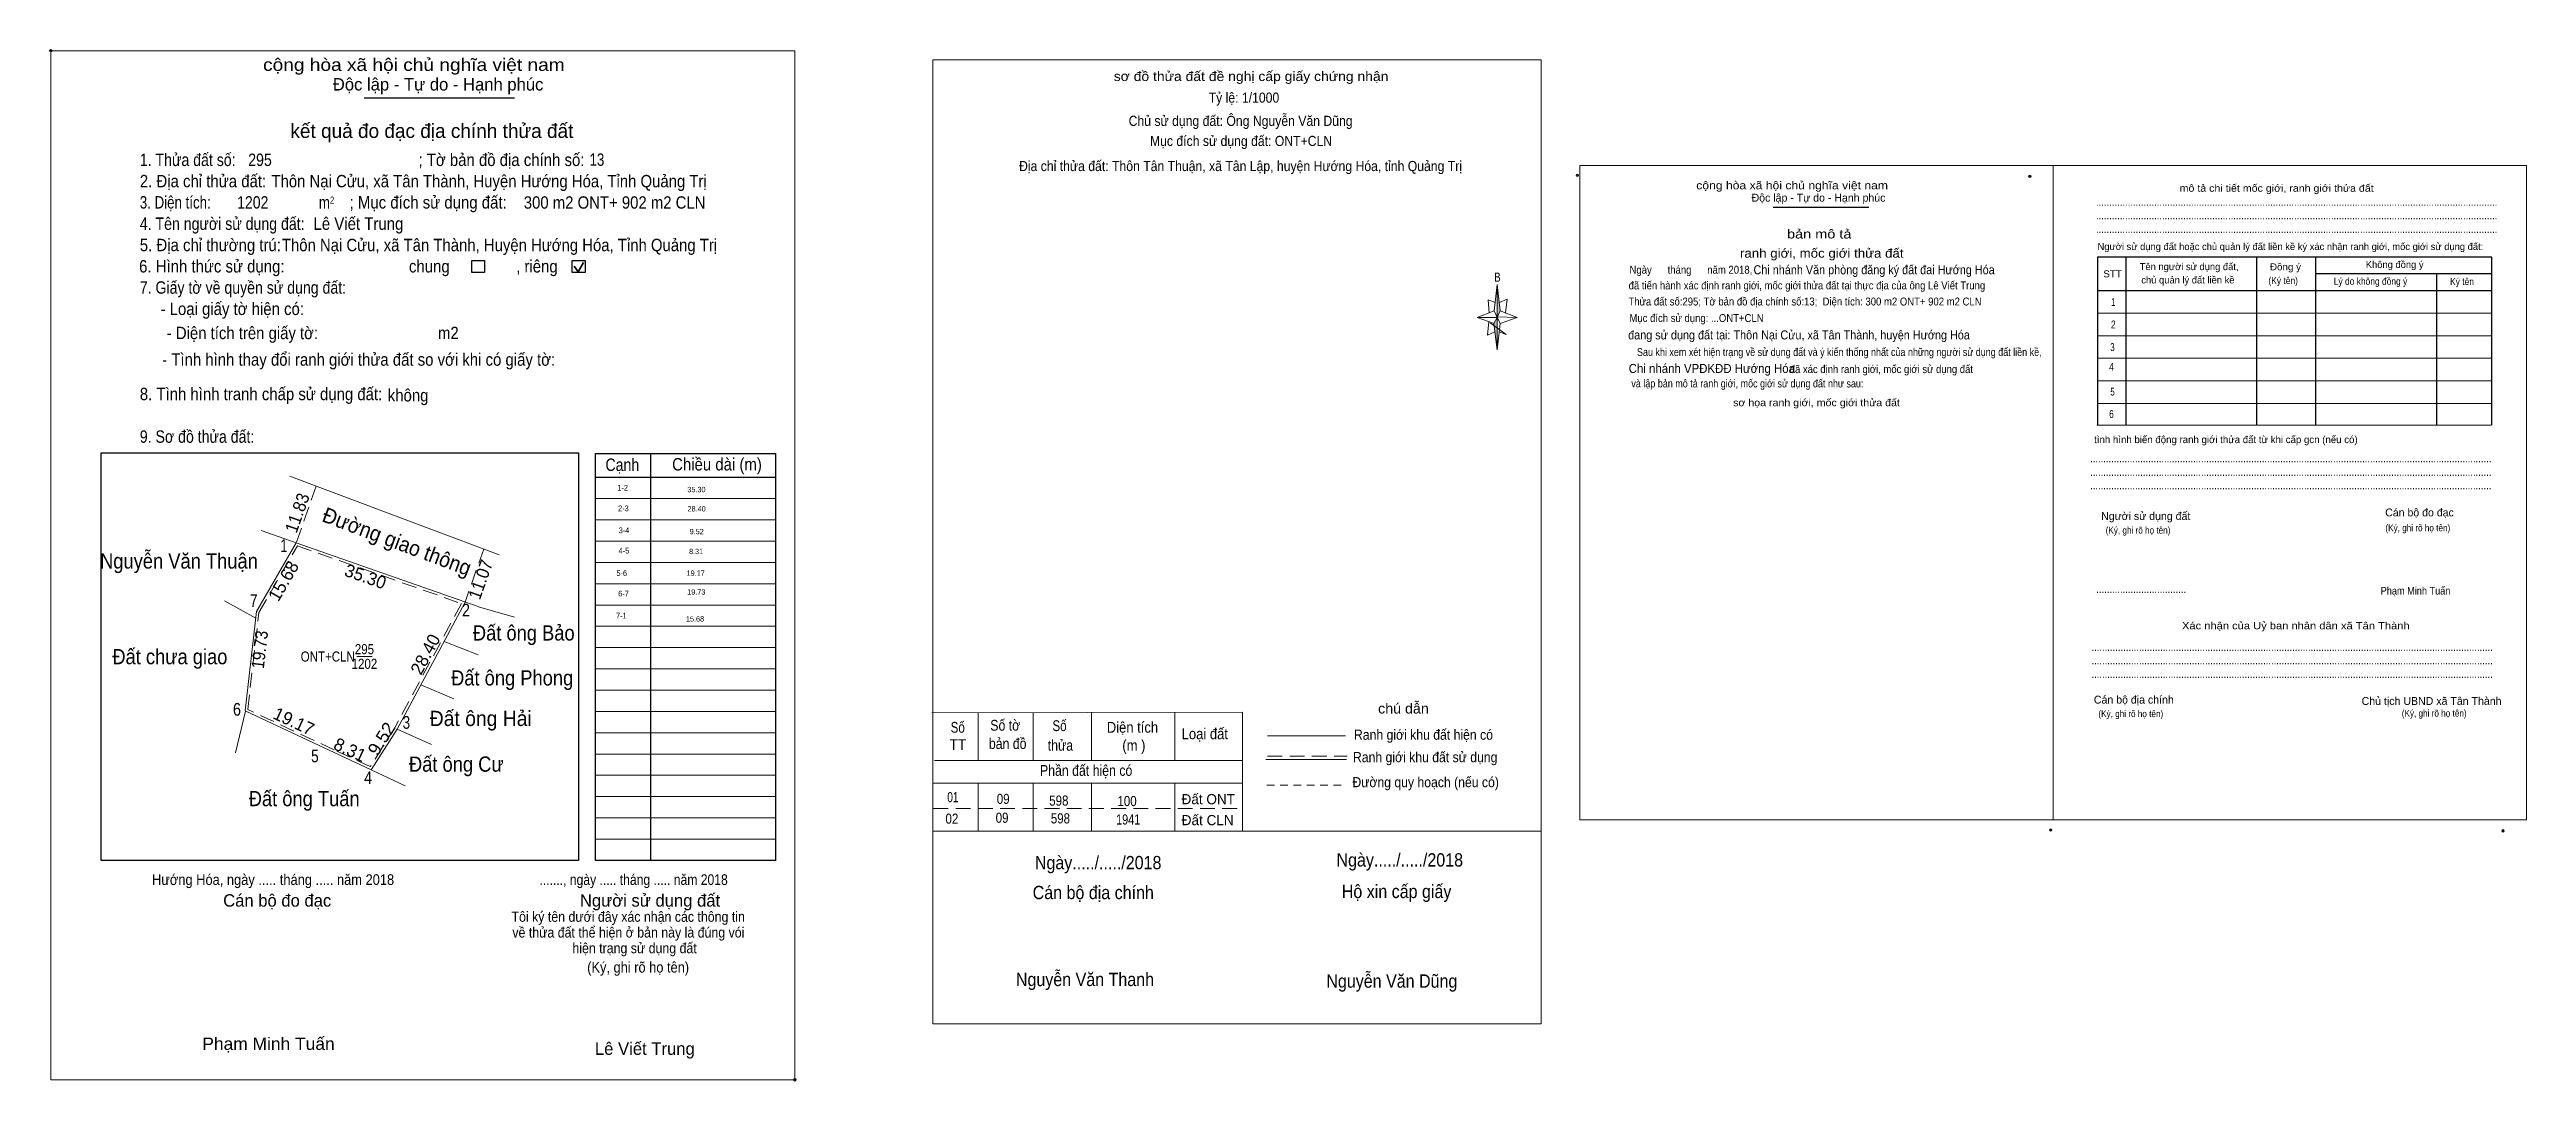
# Model space of a CAD drawing. Header units: metres. Extents: x 540077 to 540954, y 1835219 to 1835513.
# Drawn here: x 540077.5 to 540443.8, y 1835218.9 to 1835371.6 of the extents above; entities that cross this region are included whole.
import ezdxf
from ezdxf.enums import TextEntityAlignment as Align

# ---------------------------------------------------------------- set-up
doc = ezdxf.new("R2010")
doc.units = ezdxf.units.M
doc.header["$LTSCALE"] = 0.73
doc.header["$PDMODE"] = 32
doc.header["$PDSIZE"] = 0.365
doc.linetypes.add('MEDIUM_DASHED', pattern=[4.5, 3, -1.5])
doc.linetypes.add('SHORT_DASHED', pattern=[2.7, 1.5, -1.2])
for name, color, linetype, lineweight in [('1', 7, 'Continuous', 13), ('10', 7, 'Continuous', 13), ('12', 7, 'Continuous', 13), ('13', 7, 'Continuous', 13), ('17', 7, 'Continuous', 13), ('2', 7, 'Continuous', 13), ('54', 7, 'MEDIUM_DASHED', 13), ('7', 7, 'Continuous', 13)]:
    doc.layers.add(name, color=color, linetype=linetype, lineweight=lineweight)
for name, color, linetype in [('25', 7, 'Continuous'), ('30', 7, 'Continuous'), ('4', 7, 'Continuous'), ('6', 7, 'Continuous'), ('63', 7, 'Continuous')]:
    doc.layers.add(name, color=color, linetype=linetype)

msp = doc.modelspace()

# ---------------------------------------------------------------- texts
at = {"layer": '1'}
for s, height, width, p in [('Hướng Hóa, ngày ..... tháng ..... năm 2018', 1.58, 0.9, (540092.61, 1835248)), ('Phạm Minh Tuấn', 1.83, 1.05, (540100.06, 1835223.6))]:
    msp.add_text(s, height=height, dxfattribs=dict(at, width=width)).set_placement(p)
msp.add_text('Lê Viết Trung', height=1.84, dxfattribs=at).set_placement((540158.12, 1835222.87))
at = {"layer": '13', "width": 0.85}
msp.add_text('ONT+CLN', height=1.5, dxfattribs=at).set_placement((540122.61, 1835281.04), align=Align.RIGHT)
for s, p in [('1202', (540124.03, 1835279.96)), ('295', (540124.035, 1835282.13))]:
    msp.add_text(s, height=1.5, dxfattribs=at).set_placement(p, align=Align.CENTER)
at = {"layer": '17'}
for s, height, width, p in [('sơ đồ thửa đất đề nghị cấp giấy chứng nhận', 1.4, 1.1, (540255.17, 1835366.92)), ('Tỷ lệ: 1/1000', 1.5, 0.9, (540254.115, 1835363.72)), ('Mục đích sử dụng đất: ONT+CLN', 1.5, 0.9, (540253.685, 1835357.31)), ('Địa chỉ thửa đất: Thôn Tân Thuận, xã Tân Lập, huyện Hướng Hóa, tỉnh Quảng Trị', 1.5, 0.9, (540253.61, 1835353.6)), ('B', 1.378, 0.75, (540291.61, 1835337.22)), ('chú dẫn', 1.5, 1.05, (540277.705, 1835273.36)), ('Số', 1.6, 0.8, (540211.78, 1835270.52)), ('bản đồ', 1.6, 0.85, (540219.17, 1835268.12)), ('Số tờ', 1.6, 0.85, (540218.81, 1835270.82)), ('Số', 1.6, 0.8, (540226.84, 1835270.76)), ('Diện tích', 1.6, 0.9, (540237.625, 1835270.52)), ('Loại đất', 1.6, 0.9, (540248.325, 1835269.56)), ('Ranh giới khu đất hiện có ', 1.5, 0.9, (540280.915, 1835269.48)), ('TT', 1.6, 0.95, (540211.81, 1835267.96)), ('thửa', 1.6, 0.85, (540226.97, 1835267.86)), ('(m )', 1.6, 0.9, (540237.835, 1835267.86)), ('Ranh giới khu đất sử dụng', 1.5, 0.9, (540280.92, 1835266.16)), ('Phần đất hiện có', 1.6, 0.85, (540230.775, 1835264.14)), ('Đường quy hoạch (nếu có)', 1.5, 0.9, (540280.99, 1835262.46)), ('01', 1.5, 0.75, (540211.07, 1835260.24)), ('09', 1.5, 0.85, (540218.34, 1835257.19)), ('09', 1.5, 0.85, (540218.5, 1835259.98)), ('598', 1.5, 0.85, (540226.735, 1835259.73)), ('100', 1.5, 0.85, (540236.825, 1835259.66)), ('02', 1.5, 0.85, (540210.92, 1835257.06)), ('598', 1.5, 0.85, (540226.965, 1835257.1)), ('1941', 1.5, 0.8, (540236.99, 1835256.94)), ('Ngày...../...../2018', 1.97, 0.9, (540232.55, 1835250.32)), ('Ngày...../...../2018', 1.97, 0.9, (540277.16, 1835250.72)), ('Cán bộ địa chính', 1.97, 0.9, (540231.83, 1835245.9)), ('Hộ xin cấp giấy', 1.97, 0.9, (540276.69, 1835246.06)), ('Nguyễn Văn Thanh', 1.97, 0.9, (540230.6, 1835233.04)), ('Nguyễn Văn Dũng', 1.97, 0.9, (540275.99, 1835232.8))]:
    msp.add_text(s, height=height, dxfattribs=dict(at, width=width)).set_placement(p, align=Align.CENTER)
at = {"layer": '17', "width": 0.9}
msp.add_text('Chủ sử dụng đất: Ông Nguyễn Văn Dũng', height=1.5, dxfattribs=at).set_placement((540237.06, 1835360.28))
at = {"layer": '17'}
for s, p in [('Đất ONT', (540248.835, 1835259.94)), ('Đất CLN', (540248.755, 1835256.84))]:
    msp.add_text(s, height=1.5, dxfattribs=at).set_placement(p, align=Align.CENTER)
at = {"layer": '25'}
for s, width, p in [('Chi nhánh Văn phòng đăng ký đất đai Hướng Hóa', 0.9, (540329.48, 1835338.34)), ('Chi nhánh VPĐKĐĐ Hướng Hóa', 0.95, (540311.02, 1835323.74))]:
    msp.add_text(s, height=1.33, dxfattribs=dict(at, width=width)).set_placement(p)
at = {"layer": '30'}
for s, height, width, p in [('1-2', 0.8397, 0.85, (540163.01, 1835306.34)), ('2-3', 0.8397, 0.85, (540163.12, 1835303.29)), ('3-4', 0.8397, 0.85, (540163.21, 1835300.04)), ('4-5', 0.84, 0.85, (540163.2, 1835297.03)), ('5-6', 0.84, 0.85, (540162.88, 1835293.7)), ('7-1', 0.84, 0.8, (540162.81, 1835287.42)), ('6-7', 0.84, 0.85, (540163.14, 1835290.68))]:
    msp.add_text(s, height=height, dxfattribs=dict(at, width=width)).set_placement(p, align=Align.RIGHT)
at = {"layer": '4', "width": 0.85}
msp.add_text('1202', height=1.83, dxfattribs=at).set_placement((540105.2, 1835348.06))
at = {"layer": '54', "width": 0.95}
for s, height, rotation, p in [('11.83', 1.875, 70.6, (540114.9779, 1835302.7336)), ('Đường giao thông', 2.25, 339.397, (540128.4491, 1835297.7583)), ('11.07', 1.875, 70.632, (540142.0915, 1835292.8691))]:
    msp.add_text(s, height=height, rotation=rotation, dxfattribs=at).set_placement(p, align=Align.CENTER)
at = {"layer": '54'}
for s, width, p in [('Nguyễn Văn Thuận', 0.9, (540096.6, 1835294.8)), ('Đất ông Bảo', 0.9, (540147.595, 1835284.16)), ('Đất chưa giao', 0.9, (540095.255, 1835280.65)), ('Đất ông Phong', 0.9, (540145.88, 1835277.51)), ('Đất ông Hải', 0.95, (540141.235, 1835271.51)), ('Đất ông Cư', 0.9, (540137.62, 1835264.75)), ('Đất ông Tuấn', 0.9, (540115.12, 1835259.65))]:
    msp.add_text(s, height=2.25, dxfattribs=dict(at, width=width)).set_placement(p, align=Align.CENTER)
at = {"layer": '6', "width": 0.9}
for s, height, p in [('Lê Viết Trung', 1.84, (540116.5, 1835344.91)), ('300 m2 ONT+ 902 m2 CLN', 1.83, (540147.6, 1835348.04))]:
    msp.add_text(s, height=height, dxfattribs=at).set_placement(p)
at = {"layer": '63'}
for s, height, width, p in [('35.30', 0.7909, 0.85, (540174.48, 1835306.1)), ('28.40', 0.7909, 0.85, (540174.51, 1835303.25)), (' 1', 1.875, 0.75, (540112.64, 1835297.25)), ('9.52', 0.7909, 0.85, (540174.23, 1835299.88)), ('8.31', 0.7909, 0.8, (540174.11, 1835296.94)), ('19.17', 0.7909, 0.85, (540174.37, 1835293.73)), ('19.73', 0.7909, 0.85, (540174.46, 1835290.95)), (' 7', 1.875, 0.8, (540108.22, 1835289.13)), (' 2', 1.875, 0.85, (540139.64, 1835287.72)), ('15.68', 0.7909, 0.85, (540174.27, 1835286.97)), (' 6', 1.875, 0.85, (540105.77, 1835273.04)), (' 3', 1.875, 0.8, (540130.79, 1835271.1)), (' 5', 1.875, 0.8, (540117.26, 1835266.14)), (' 4', 1.875, 0.85, (540125.17, 1835262.94))]:
    msp.add_text(s, height=height, dxfattribs=dict(at, width=width)).set_placement(p, align=Align.RIGHT)
for s, rotation, p in [('15.68', 60.033, (540112.8625, 1835292.4967)), ('35.30', 340.626, (540123.879, 1835292.7476)), ('28.40', 61.802, (540133.8738, 1835281.682)), ('19.17', 334.972, (540113.1934, 1835271.3571)), ('8.31', 335.008, (540121.5039, 1835267.148))]:
    msp.add_text(s, height=1.875, rotation=rotation, dxfattribs=at).set_placement(p, align=Align.CENTER)
for s, rotation, width, p in [('19.73', 83.422, 0.9, (540109.4685, 1835282.7026)), ('9.52', 57.829, 1.05, (540127.3447, 1835269.1408))]:
    msp.add_text(s, height=1.875, rotation=rotation, dxfattribs=dict(at, width=width)).set_placement(p, align=Align.CENTER)
at = {"layer": '7'}
for s, height, width, p in [('cộng hòa xã hội chủ nghĩa việt nam', 1.837, 1.15, (540109.04, 1835368.42)), ('1. Thửa đất số:', 1.837, 0.85, (540090.81, 1835354.35)), ('295', 1.84, 0.85, (540106.84, 1835354.35)), ('; Tờ bản đồ địa chính số:', 1.837, 0.9, (540132.02, 1835354.35)), ('13', 1.84, 0.8, (540157.32, 1835354.38)), ('2. Địa chỉ thửa đất:', 1.837, 0.9, (540090.81, 1835351.2)), ('Thôn Nại Cửu, xã Tân Thành, Huyện Hướng Hóa, Tỉnh Quảng Trị', 1.83, 0.9, (540110.28, 1835351.2)), ('cộng hòa xã hội chủ nghĩa việt nam', 1.168, 1.15, (540321.01, 1835350.91)), ('4. Tên người sử dụng đất:', 1.837, 0.85, (540090.81, 1835344.9)), ('3. Diện tích:', 1.837, 0.8, (540090.81, 1835348.06)), ('m', 1.837, 0.8, (540117.29, 1835348.06)), ('2', 1.05, 0.8, (540118.94, 1835348.78)), ('; Mục đích sử dụng đất:', 1.837, 0.9, (540121.84, 1835348.06)), ('........................................................................................................................................................', 1.168, 0.9, (540380.13, 1835348.47)), ('........................................................................................................................................................', 1.168, 0.9, (540380.13, 1835346.47)), ('5. Địa chỉ thường trú:', 1.837, 0.9, (540090.81, 1835341.75)), ('Thôn Nại Cửu, xã Tân Thành, Huyện Hướng Hóa, Tỉnh Quảng Trị', 1.83, 0.9, (540111.82, 1835341.75)), ('........................................................................................................................................................', 1.168, 0.9, (540380.13, 1835344.46)), ('6. Hình thức sử dụng:', 1.837, 0.9, (540090.7, 1835338.6)), ('chung                , riêng', 1.837, 0.9, (540130.62, 1835338.6)), ('Ngày      tháng      năm 2018,', 1.17, 0.9, (540311.14, 1835338.42)), ('Đồng ý', 1.035, 1.05, (540405.86, 1835338.92)), ('7. Giấy tờ về quyền sử dụng đất:', 1.837, 0.85, (540090.81, 1835335.46)), (' đã tiến hành xác định ranh giới, mốc giới thửa đất tại thực địa của ông Lê Viết Trung', 1.17, 0.9, (540310.62, 1835336.1)), ('STT', 1.035, 1.05, (540381.22, 1835337.88)), ('(Ký tên)', 1.035, 0.9, (540405.64, 1835336.89)), ('Lý do không đồng ý', 1.035, 0.9, (540415.3, 1835336.78)), ('Ký tên', 1.035, 0.9, (540432.5, 1835336.74)), ('     - Loại giấy tờ hiện có:', 1.835, 0.9, (540090.81, 1835332.31)), ('Thửa đất số:295; Tờ bản đồ địa chính số:13;  Diện tích: 300 m2 ONT+ 902 m2 CLN', 1.17, 0.9, (540310.98, 1835333.72)), ('Mục đích sử dụng: ...ONT+CLN', 1.17, 0.9, (540311.13, 1835331.28)), ('                                                                       - Diện tích trên giấy tờ:                             m2', 1.83, 0.9, (540051.35, 1835328.74)), ('đang sử dụng đất tại: Thôn Nại Cửu, xã Tân Thành, huyện Hướng Hóa', 1.33, 0.9, (540310.94, 1835328.7)), ('     - Tình hình thay đổi ranh giới thửa đất so với khi có giấy tờ:', 1.835, 0.9, (540091.05, 1835324.81)), ('Sau khi xem xét hiện trạng về sử dụng đất và ý kiến thống nhất của những người sử dụng đất liền kề,', 1.168, 0.85, (540312.24, 1835326.25)), ('đã xác định ranh giới, mốc giới sử dụng đất', 1.165, 0.9, (540334.84, 1835323.72)), ('8. Tình hình tranh chấp sử dụng đất: ', 1.835, 0.9, (540090.81, 1835319.71)), ('không', 1.837, 0.9, (540127.48, 1835319.52)), (' và lập bản mô tả ranh giới, mốc giới sử dụng đất như sau:', 1.169, 0.85, (540311.04, 1835321.6)), ('9. Sơ đồ thửa đất:', 1.837, 0.85, (540090.81, 1835313.41)), ('Cạnh', 1.837, 0.85, (540159.68, 1835309.24)), ('Chiều dài (m)', 1.837, 0.9, (540169.54, 1835309.31)), ('........................................................................................................................................................', 1.168, 0.9, (540379.26, 1835310.52)), ('........................................................................................................................................................', 1.168, 0.9, (540379.26, 1835308.52)), ('........................................................................................................................................................', 1.168, 0.9, (540379.26, 1835306.52)), ('(Ký, ghi rõ họ tên)', 1.002, 0.9, (540381.56, 1835299.98)), ('(Ký, ghi rõ họ tên)', 1.002, 0.9, (540422.94, 1835300.32)), ('Phạm Minh Tuấn', 1.125, 0.9, (540422.24, 1835290.96)), ('..................................', 1.17, 0.9, (540380.16, 1835291.18)), ('........................................................................................................................................................', 1.168, 0.9, (540379.46, 1835282.63)), ('........................................................................................................................................................', 1.168, 0.9, (540379.46, 1835280.63)), ('........................................................................................................................................................', 1.168, 0.9, (540379.46, 1835278.62)), ('(Ký, ghi rõ họ tên)', 1.002, 0.9, (540380.49, 1835272.83)), ('(Ký, ghi rõ họ tên)', 1.002, 0.9, (540425.36, 1835272.9)), ('......., ngày ..... tháng ..... năm 2018', 1.58, 0.85, (540149.92, 1835248)), ('(Ký, ghi rõ họ tên)', 1.575, 0.9, (540156.98, 1835235.04))]:
    msp.add_text(s, height=height, dxfattribs=dict(at, width=width)).set_placement(p)
for s, height, p in [('Độc lập - Tự do - Hạnh phúc', 1.837, (540119.36, 1835365.52)), ('Độc lập - Tự do - Hạnh phúc', 1.168, (540329.19, 1835349.08)), ('Người sử dụng đất hoặc chủ quản lý đất liền kề ký xác nhận ranh giới, mốc giới sử dụng đất:', 1.035, (540380.36, 1835341.92)), ('Tên người sử dụng đất,', 1.035, (540386.6, 1835338.95)), ('Không đồng ý', 1.035, (540420.04, 1835339.26)), ('chủ quản lý đất liền kề', 1.035, (540386.84, 1835336.98)), ('tình hình biến động ranh giới thửa đất từ khi cấp gcn (nếu có)', 1.068, (540379.86, 1835313.36)), ('Người sử dụng đất', 1.169, (540380.89, 1835301.99)), ('Cán bộ đo đạc', 1.166, (540422.91, 1835302.52)), ('Cán bộ địa chính', 1.169, (540379.82, 1835274.83)), ('Chủ tịch UBND xã Tân Thành', 1.17, (540419.42, 1835274.63)), ('Cán bộ đo đạc', 1.837, (540103.14, 1835244.79)), ('Người sử dụng đất', 1.837, (540155.9, 1835244.79))]:
    msp.add_text(s, height=height, dxfattribs=at).set_placement(p)
for s, height, p in [('kết quả đo đạc địa chính thửa đất', 2.1, (540134.01, 1835358.5)), ('.', 0.5249, (540187.6967, 1835218.93))]:
    msp.add_text(s, height=height, dxfattribs=at).set_placement(p, align=Align.CENTER)
for s, height, width, p in [('mô tả chi tiết mốc giới, ranh giới thửa đất', 1.068, 1.1, (540406.855, 1835350.54)), ('bản mô tả', 1.335, 1.2, (540339.2, 1835343.63)), ('ranh giới, mốc giới thửa đất', 1.335, 1.1, (540339.575, 1835340.79)), ('1', 1.168, 0.65, (540382.685, 1835333.66)), ('2', 1.168, 0.8, (540382.695, 1835330.32)), ('4', 1.169, 0.8, (540382.44, 1835324.06)), ('3', 1.169, 0.75, (540382.565, 1835326.98)), ('5', 1.169, 0.75, (540382.575, 1835320.39)), ('sơ họa ranh giới, mốc giới thửa đất', 1.068, 1.1, (540338.795, 1835318.82)), ('6', 1.169, 0.8, (540382.415, 1835317.08)), ('Xác nhận của Uỷ ban nhân dân xã Tân Thành', 1.07, 1.15, (540409.685, 1835285.82)), ('Tôi ký tên dưới đây xác nhận các thông tin', 1.518, 0.9, (540163.04, 1835242.55)), ('về thửa đất thể hiện ở bản này là đúng vói', 1.518, 0.9, (540163.07, 1835240.22)), ('hiện trạng sử dụng đất', 1.518, 0.9, (540163.985, 1835237.9))]:
    msp.add_text(s, height=height, dxfattribs=dict(at, width=width)).set_placement(p, align=Align.CENTER)

# ---------------------------------------------------------------- hatches: boundary and pattern name
at = {"layer": '17'}
for points in [[(540291.58, 1835336.84), (540292.02, 1835332.94), (540291.58, 1835331.94)], [(540291.58, 1835331.94), (540291.58, 1835327.14), (540291.08, 1835331.04)]]:
    msp.add_hatch(color=256, dxfattribs=at).paths.add_polyline_path(points)

# ---------------------------------------------------------------- linework, layer by layer
at = {"layer": '1'}
for points in [[(540113.94, 1835298.62), (540108.07, 1835288.44), (540106.37, 1835273.74)], [(540114.93, 1835269.74), (540125.05, 1835265.02), (540128.85, 1835271.07), (540138.91, 1835289.84)]]:
    msp.add_lwpolyline(points, dxfattribs=at)
at = {"layer": '1', "linetype": 'MEDIUM_DASHED'}
msp.add_lwpolyline([(540114.11, 1835298.17), (540138.37, 1835289.63), (540128.53, 1835271.25), (540124.9, 1835265.5), (540119.55, 1835267.99), (540106.77, 1835273.96), (540108.43, 1835288.32)], close=True, dxfattribs=at)
at = {"layer": '10'}
for p, q in [((540113.01, 1835308.45), (540116.24, 1835307.23)), ((540108.75, 1835300.45), (540116.62, 1835297.68)), ((540133.44, 1835300.77), (540143.95, 1835296.81)), ((540107.95, 1835287.46), (540103.34, 1835290.01)), ((540140.92, 1835289.13), (540146.22, 1835287.61)), ((540135.8, 1835284.03), (540140.87, 1835282.06)), ((540132.35, 1835277.6), (540137.27, 1835275.55)), ((540106.44, 1835273.71), (540104.95, 1835267.53)), ((540128.85, 1835271.07), (540125.05, 1835265.02)), ((540128.85, 1835271.07), (540133.93, 1835268.78)), ((540125.05, 1835265.02), (540130.07, 1835262.66))]:
    msp.add_line(p, q, dxfattribs=at)
at = {"layer": '12'}
msp.add_line((540208.08, 1835227.48), (540298.08, 1835227.48), dxfattribs=at)
at = {"layer": '13'}
msp.add_line((540122.89, 1835281.81), (540125.17, 1835281.81), dxfattribs=at)
at = {"layer": '17'}
for p, q in [((540208.08, 1835227.48), (540208.08, 1835370.04)), ((540291.12, 1835332.94), (540291.58, 1835336.84)), ((540292.02, 1835332.94), (540294.52, 1835331.94)), ((540291.12, 1835331.04), (540288.62, 1835331.94)), ((540290.54, 1835331.14), (540292.92, 1835329.44)), ((540292.02, 1835331.04), (540291.58, 1835327.14)), ((540292.92, 1835329.44), (540291.88, 1835329.84)), ((540253.88, 1835273.54), (540207.96, 1835273.46)), ((540214.78, 1835273.46), (540214.78, 1835266.4)), ((540222.92, 1835273.48), (540222.92, 1835266.4)), ((540231.58, 1835273.54), (540231.58, 1835266.4)), ((540243.88, 1835273.54), (540243.88, 1835266.4)), ((540253.88, 1835273.54), (540253.88, 1835255.98)), ((540257.62, 1835270.08), (540269.12, 1835270.08)), ((540208.34, 1835266.4), (540253.88, 1835266.4)), ((540257.36, 1835266.54), (540269.26, 1835266.54)), ((540208.2, 1835263.06), (540253.88, 1835263.06)), ((540214.78, 1835263.06), (540214.78, 1835255.98)), ((540222.92, 1835263.06), (540222.92, 1835255.98)), ((540231.58, 1835263.06), (540231.58, 1835255.98)), ((540243.88, 1835263.06), (540243.88, 1835255.98)), ((540208.08, 1835255.98), (540298.08, 1835255.98)), ((540208.08, 1835255.98), (540253.88, 1835255.98))]:
    msp.add_line(p, q, dxfattribs=at)
at = {"layer": '17', "linetype": 'MEDIUM_DASHED'}
for p, q in [((540257.6, 1835267.04), (540269.4, 1835267.04)), ((540208.2, 1835259.32), (540253.88, 1835259.32))]:
    msp.add_line(p, q, dxfattribs=at)
at = {"layer": '17', "linetype": 'SHORT_DASHED'}
msp.add_line((540257.52, 1835262.77), (540269.32, 1835262.77), dxfattribs=at)
at = {"layer": '17'}
for points in [[(540208.08, 1835370.04), (540298.08, 1835370.04), (540298.08, 1835227.48)], [(540291.58, 1835331.94), (540291.12, 1835332.94), (540288.62, 1835331.94)], [(540291.28, 1835334.14), (540290.22, 1835334.54), (540290.38, 1835332.64)], [(540291.92, 1835334.14), (540293.02, 1835334.64), (540292.82, 1835332.64)], [(540290.32, 1835331.34), (540290.12, 1835329.34), (540291.22, 1835329.84)], [(540291.58, 1835331.94), (540292.02, 1835331.04), (540294.52, 1835331.94)]]:
    msp.add_lwpolyline(points, dxfattribs=at)
for points in [[(540291.58, 1835336.84), (540292.02, 1835332.94), (540291.58, 1835331.94)], [(540291.58, 1835331.94), (540288.62, 1835331.94), (540291.12, 1835332.94), (540292.02, 1835331.04), (540294.52, 1835331.94), (540291.58, 1835332.04)], [(540291.58, 1835331.94), (540291.58, 1835327.14), (540291.08, 1835331.04)]]:
    msp.add_lwpolyline(points, close=True, dxfattribs=at)
at = {"layer": '2'}
for p, q in [((540116.24, 1835307.23), (540133.44, 1835300.77)), ((540140.83, 1835289.17), (540116.62, 1835297.68))]:
    msp.add_line(p, q, dxfattribs=at)
at = {"layer": '54'}
for p, q in [((540116.89, 1835306.99), (540113.94, 1835298.62)), ((540141.67, 1835297.67), (540138.91, 1835289.84))]:
    msp.add_line(p, q, dxfattribs=at)
at = {"layer": '54', "linetype": 'Continuous'}
msp.add_line((540106.37, 1835273.74), (540114.93, 1835269.74), dxfattribs=at)
at = {"layer": '7', "lineweight": 25}
for p, q in [((540123.99, 1835364.42), (540146.24, 1835364.42)), ((540332.37, 1835348.25), (540346.52, 1835348.25)), ((540384.56, 1835340.87), (540384.56, 1835316)), ((540403.87, 1835340.77), (540403.87, 1835316)), ((540412.58, 1835340.77), (540412.58, 1835316)), ((540380.36, 1835335.93), (540438.69, 1835335.93)), ((540412.58, 1835338.46), (540438.69, 1835338.46)), ((540430.51, 1835338.46), (540430.51, 1835316)), ((540166.35, 1835311.82), (540166.35, 1835251.62)), ((540158.21, 1835308.31), (540184.82, 1835308.31))]:
    msp.add_line(p, q, dxfattribs=at)
at = {"layer": '7', "lineweight": 35}
for p, q in [((540155.03, 1835339.54), (540155.66, 1835338.72)), ((540155.66, 1835338.72), (540156.42, 1835340.09))]:
    msp.add_line(p, q, dxfattribs=at)
at = {"layer": '7'}
for p, q in [((540380.36, 1835332.59), (540438.69, 1835332.59)), ((540380.36, 1835329.25), (540438.69, 1835329.25)), ((540380.36, 1835325.91), (540438.69, 1835325.91)), ((540380.36, 1835322.57), (540438.69, 1835322.57)), ((540380.36, 1835319.23), (540438.69, 1835319.23)), ((540380.26, 1835316), (540438.59, 1835316)), ((540158.21, 1835305.16), (540184.82, 1835305.16)), ((540158.21, 1835302.01), (540184.82, 1835302.01)), ((540158.21, 1835298.86), (540184.82, 1835298.86)), ((540158.21, 1835295.71), (540184.82, 1835295.71)), ((540158.21, 1835292.56), (540184.82, 1835292.56)), ((540158.21, 1835289.41), (540184.82, 1835289.41)), ((540158.21, 1835286.26), (540184.82, 1835286.26)), ((540158.21, 1835283.11), (540184.82, 1835283.11)), ((540158.21, 1835279.96), (540184.82, 1835279.96)), ((540158.21, 1835276.81), (540184.82, 1835276.81)), ((540158.21, 1835273.66), (540184.82, 1835273.66)), ((540158.21, 1835270.51), (540184.82, 1835270.51)), ((540158.21, 1835267.37), (540184.82, 1835267.37)), ((540158.21, 1835264.22), (540184.82, 1835264.22)), ((540158.21, 1835261.07), (540184.82, 1835261.07)), ((540158.21, 1835257.92), (540184.82, 1835257.92)), ((540158.21, 1835254.77), (540184.82, 1835254.77))]:
    msp.add_line(p, q, dxfattribs=at)
for points in [[(540077.64, 1835371.4), (540187.69, 1835371.4), (540187.69, 1835219.18), (540077.64, 1835219.18)], [(540303.79, 1835354.45), (540373.79, 1835354.45), (540373.79, 1835257.63), (540303.79, 1835257.63)], [(540373.8, 1835354.45), (540443.8, 1835354.45), (540443.8, 1835257.63), (540373.8, 1835257.63)], [(540373.8, 1835354.45), (540443.8, 1835354.45), (540443.8, 1835257.63), (540373.8, 1835257.63)]]:
    msp.add_lwpolyline(points, close=True, dxfattribs=at)
at = {"layer": '7', "lineweight": 25}
for points in [[(540139.91, 1835340.35), (540141.8, 1835340.35), (540141.8, 1835338.59), (540139.91, 1835338.59)], [(540154.78, 1835340.35), (540156.67, 1835340.35), (540156.67, 1835338.59), (540154.78, 1835338.59)], [(540085.08, 1835311.93), (540155.69, 1835311.93), (540155.69, 1835251.62), (540085.08, 1835251.62)], [(540158.21, 1835311.82), (540184.82, 1835311.82), (540184.82, 1835251.62), (540158.21, 1835251.62)]]:
    msp.add_lwpolyline(points, close=True, dxfattribs=at)
msp.add_lwpolyline([(540438.69, 1835316), (540438.69, 1835340.87), (540380.36, 1835340.87), (540380.36, 1835316)], dxfattribs=at)
at = {"layer": '7'}
for p in [(540077.64, 1835371.4), (540303.42, 1835352.96), (540370.34, 1835352.82), (540373.42, 1835256.14), (540440.34, 1835256), (540187.69, 1835219.18)]:
    msp.add_point(p, dxfattribs=at)

msp.set_redraw_order([(e.dxf.handle, doc.entitydb.next_handle()) for e in msp.query("TEXT MTEXT ATTDEF DIMENSION ARC_DIMENSION")])  # texts and dimensions are drawn at this point

doc.saveas('drawing.dxf')
